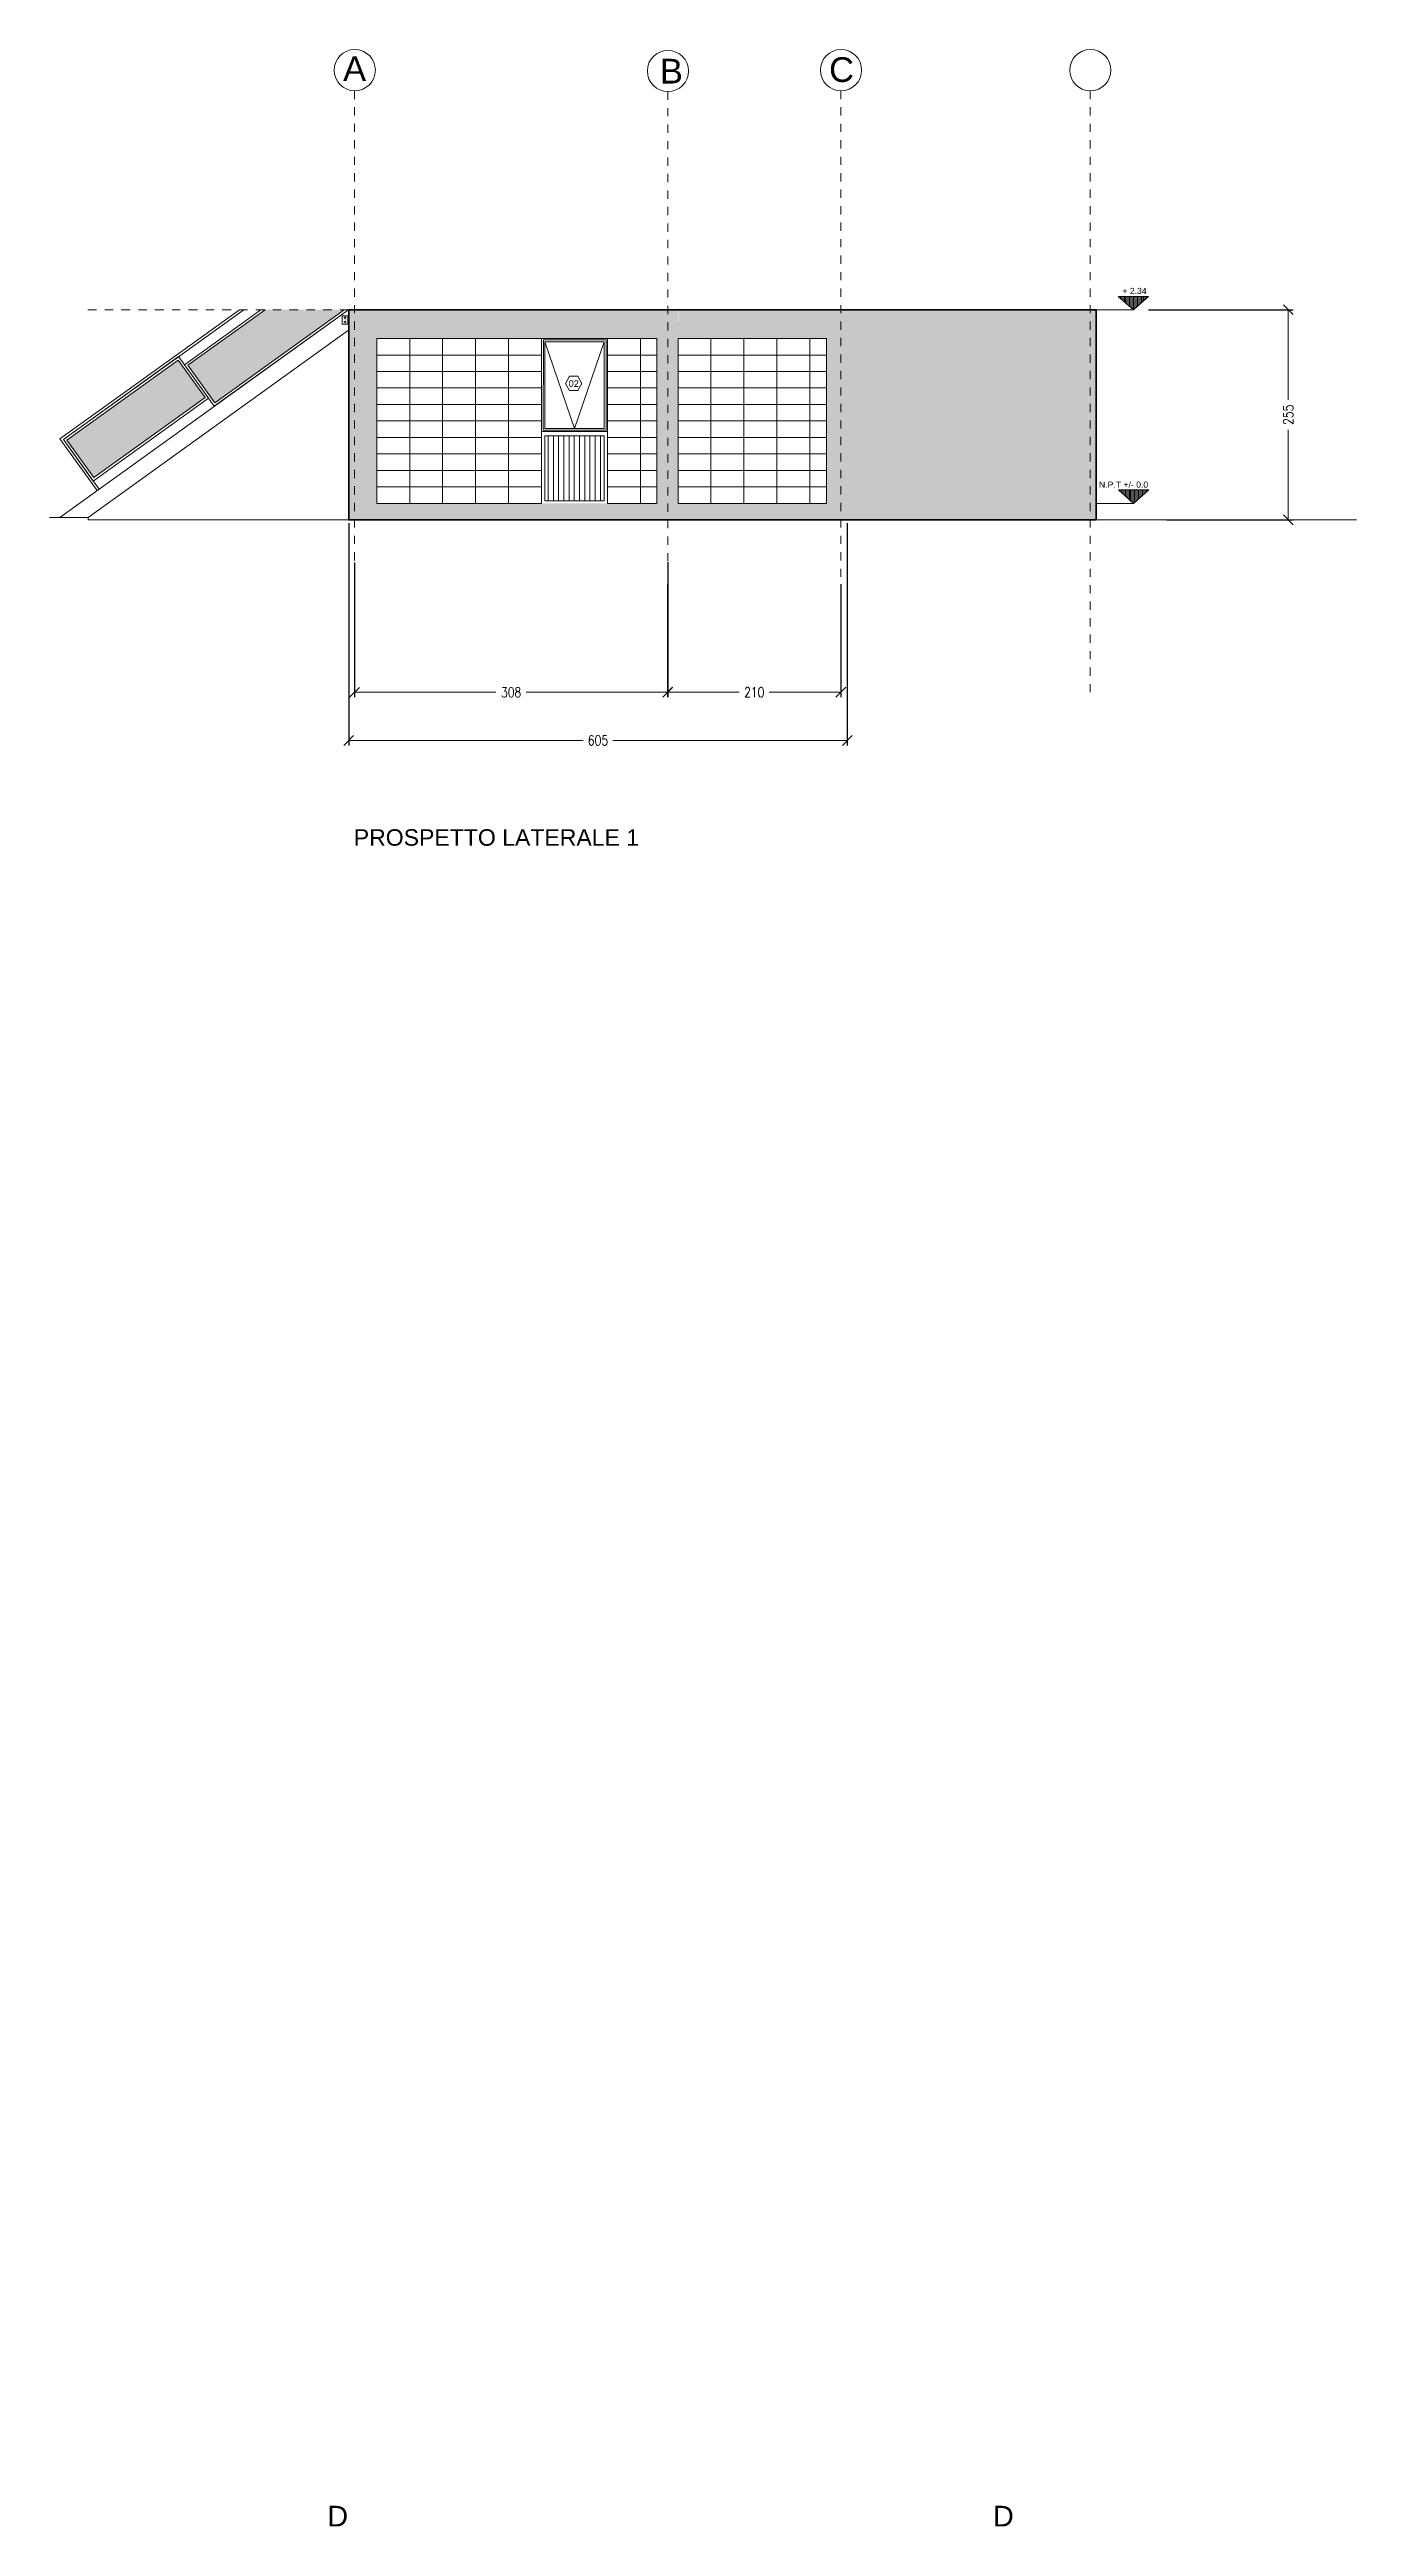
# Model space of a CAD drawing. Header units: inches. Extents: x 15 to 6535, y 214 to 4594.
# Drawn here: x 121.9 to 137.76, y 213.75 to 243.81 of the extents above; entities that cross this region are included whole.
import ezdxf

# ---------------------------------------------------------------- set-up
doc = ezdxf.new("R2010")
doc.units = ezdxf.units.IN
doc.header["$MEASUREMENT"] = 0
doc.linetypes.add('ACAD_ISO10W100', pattern=[18, 12, -3, 0, -3])
doc.linetypes.add('CENTER', pattern=[2, 1.25, -0.25, 0.25, -0.25])
for name, color, linetype, lineweight in [('$0$A-GLAZ-FULL', 4, 'Continuous', 18), ('A-ANNO-SYMB', 3, 'Continuous', 18), ('A-ANNO-TEXT', 3, 'Continuous', 18), ('A-ELEV-MBE1', 7, 'Continuous', 13), ('A-ELEV-PATT', 8, 'Continuous', 13), ('A-FURN', 8, 'Continuous', 18), ('A-SECT-MCUT', 7, 'Continuous', 35), ('A-SECT-PATT', 8, 'Continuous', 18), ('A-WALL-FULL', 7, 'Continuous', 35), ('linee di sezione', 3, 'Continuous', 13), ('SIMBOLI FINESTRE', 3, 'Continuous', 13)]:
    doc.layers.add(name, color=color, linetype=linetype, lineweight=lineweight)
doc.styles.add('ARIAL', font='Arial.ttf')
doc.styles.add('E-ARIAL', font='Arial.ttf')
doc.styles.add('E-ROMANS', font='romans.shx', dxfattribs={"width": 0.8})
doc.styles.get("Standard").update_dxf_attribs({"font": 'Arial.ttf'})
doc.dimstyles.new('E-0100_TICK_12', dxfattribs={"dimscale": 0.001, "dimtxt": 120, "dimasz": 120, "dimexe": 60, "dimexo": 40, "dimgap": 60, "dimtad": 0, "dimzin": 0, "dimdsep": 46, "dimtxsty": 'E-ROMANS', "dimblk": 'OBLIQUE', "dimcen": 60, "dimclrd": 256, "dimclre": 256, "dimclrt": 256, "dimadec": 0, "dimazin": 0, "dimtfac": 1, "dimtmove": 1, "dimatfit": 3, "dimldrblk": 'OPEN90', "dimfxl": 1, "dimtfill": 1, "dimtolj": 1, "dimtzin": 0, "dimlwd": -1, "dimarcsym": 0})

msp = doc.modelspace()

# ---------------------------------------------------------------- texts
at = {"layer": 'A-ANNO-TEXT', "style": 'E-ARIAL'}
for s, height, p in [('A', 0.3, (125.463, 243.424)), ('+ 2.34', 0.075, (134.919, 240.839)), ('N.P.T +/- 0.0', 0.075, (134.635, 238.489))]:
    msp.add_text(s, height=height, dxfattribs=at).set_placement(p)
for s, p in [('B', (129.307, 243.394)), ('C', (131.36, 243.413))]:
    msp.add_text(s, height=0.3, rotation=360, dxfattribs=at).set_placement(p)
at = {"layer": 'A-ANNO-TEXT', "attachment_point": 1}
for s, width, heights, insert, char_height in [('PROSPETTO LATERALE 1', 3.55047, [0.291], (125.593, 234.344), 0.2), ('D', 0.71984, [0], (125.272, 213.997, 1701.038), 0.25), ('D', 0.71984, [0], (133.349, 213.997, 1701.038), 0.25)]:
    msp.add_mtext_dynamic_manual_height_columns(s, width=width, gutter_width=1, heights=heights, dxfattribs=dict(at, insert=insert, char_height=char_height))
at = {"layer": 'SIMBOLI FINESTRE', "style": 'ARIAL'}
msp.add_text('02', height=0.0807, rotation=359.8326, dxfattribs=at).set_placement((128.199, 239.713))

# ---------------------------------------------------------------- blocks, each defined once
blk = doc.blocks.new('_Oblique')
at = {"color": 0, "linetype": 'ByBlock', "lineweight": -2}
blk.add_line((-0.5, -0.5), (0.5, 0.5), dxfattribs=at)
blk = doc.blocks.new('*D76')
at = {"layer": 'linee di sezione', "lineweight": -2, "transparency": 16777216}
for p, q in [((125.531, 238.059), (125.531, 235.362)), ((131.581, 238.059), (131.581, 235.362))]:
    blk.add_line(p, q, dxfattribs=at)
at = {"layer": 'linee di sezione', "transparency": 16777216}
for p, q in [((125.531, 235.422), (128.375, 235.422)), ((131.581, 235.422), (128.737, 235.422))]:
    blk.add_line(p, q, dxfattribs=at)
at = {"layer": 'linee di sezione', "transparency": 16777216, "xscale": 0.12, "yscale": 0.12, "zscale": 0.12, "rotation": 180}
blk.add_blockref('_Oblique', (125.531, 235.422), dxfattribs=at)
at = {"layer": 'linee di sezione', "transparency": 16777216, "xscale": 0.12, "yscale": 0.12, "zscale": 0.12}
blk.add_blockref('_Oblique', (131.581, 235.422), dxfattribs=at)
at = {"layer": 'linee di sezione', "lineweight": 13, "transparency": 16777216, "insert": (128.556, 235.422), "char_height": 0.12, "attachment_point": 5, "style": 'E-ROMANS', "bg_fill": 3, "box_fill_scale": 1.25, "bg_fill_color": 256, "bg_fill_true_color": 13158600, "bg_fill_transparency": 0}
blk.add_mtext('\\A1;605', dxfattribs=at)
blk = doc.blocks.new('_Open90')
at = {"color": 0, "linetype": 'ByBlock', "lineweight": -2}
for p, q in [((0, 0), (-1, 0)), ((-0.5, 0.5), (0, 0)), ((0, 0), (-0.5, -0.5))]:
    blk.add_line(p, q, dxfattribs=at)
blk = doc.blocks.new('*D77')
at = {"layer": 'linee di sezione', "lineweight": -2, "transparency": 16777216}
for p, q in [((129.402, 237.584), (129.402, 235.947)), ((131.502, 237.319), (131.502, 235.947))]:
    blk.add_line(p, q, dxfattribs=at)
at = {"layer": 'linee di sezione', "transparency": 16777216}
for p, q in [((129.402, 236.007), (130.268, 236.007)), ((131.502, 236.007), (130.635, 236.007))]:
    blk.add_line(p, q, dxfattribs=at)
at = {"layer": 'linee di sezione', "transparency": 16777216, "xscale": 0.12, "yscale": 0.12, "zscale": 0.12, "rotation": 180}
blk.add_blockref('_Oblique', (129.402, 236.007), dxfattribs=at)
at = {"layer": 'linee di sezione', "transparency": 16777216, "xscale": 0.12, "yscale": 0.12, "zscale": 0.12}
blk.add_blockref('_Oblique', (131.502, 236.007), dxfattribs=at)
at = {"layer": 'linee di sezione', "lineweight": 13, "transparency": 16777216, "insert": (130.452, 236.007), "char_height": 0.12, "attachment_point": 5, "style": 'E-ROMANS', "bg_fill": 3, "box_fill_scale": 1.25, "bg_fill_color": 256, "bg_fill_true_color": 13158600, "bg_fill_transparency": 0}
blk.add_mtext('\\A1;210', dxfattribs=at)
blk = doc.blocks.new('*D78')
at = {"layer": 'linee di sezione', "lineweight": -2, "transparency": 16777216}
for p, q in [((125.602, 237.583), (125.602, 235.946)), ((129.401, 237.318), (129.401, 235.946))]:
    blk.add_line(p, q, dxfattribs=at)
at = {"layer": 'linee di sezione', "transparency": 16777216}
for p, q in [((125.602, 236.006), (127.318, 236.006)), ((129.401, 236.006), (127.685, 236.006))]:
    blk.add_line(p, q, dxfattribs=at)
at = {"layer": 'linee di sezione', "transparency": 16777216, "xscale": 0.12, "yscale": 0.12, "zscale": 0.12, "rotation": 180}
blk.add_blockref('_Oblique', (125.602, 236.006), dxfattribs=at)
at = {"layer": 'linee di sezione', "transparency": 16777216, "xscale": 0.12, "yscale": 0.12, "zscale": 0.12}
blk.add_blockref('_Oblique', (129.401, 236.006), dxfattribs=at)
at = {"layer": 'linee di sezione', "lineweight": 13, "transparency": 16777216, "insert": (127.502, 236.006), "char_height": 0.12, "attachment_point": 5, "style": 'E-ROMANS', "bg_fill": 3, "box_fill_scale": 1.25, "bg_fill_color": 256, "bg_fill_true_color": 13158600, "bg_fill_transparency": 0}
blk.add_mtext('\\A1;308', dxfattribs=at)
blk = doc.blocks.new('*D95')
at = {"layer": 'linee di sezione', "lineweight": -2, "transparency": 16777216}
for p, q in [((135.234, 240.649), (136.992, 240.649)), ((135.458, 238.099), (136.992, 238.099))]:
    blk.add_line(p, q, dxfattribs=at)
at = {"layer": 'linee di sezione', "transparency": 16777216}
for p, q in [((136.932, 240.649), (136.932, 239.557)), ((136.932, 238.099), (136.932, 239.191))]:
    blk.add_line(p, q, dxfattribs=at)
at = {"layer": 'linee di sezione', "transparency": 16777216, "xscale": 0.12, "yscale": 0.12, "zscale": 0.12}
for p, rotation in [((136.932, 240.649), 90), ((136.932, 238.099), 270)]:
    blk.add_blockref('_Oblique', p, dxfattribs=dict(at, rotation=rotation))
at = {"layer": 'linee di sezione', "lineweight": 13, "transparency": 16777216, "insert": (136.932, 239.374), "char_height": 0.12, "attachment_point": 5, "rotation": 90, "style": 'E-ROMANS', "bg_fill": 3, "box_fill_scale": 1.25, "bg_fill_color": 256, "bg_fill_true_color": 13158600, "bg_fill_transparency": 0}
blk.add_mtext('\\A1;255', dxfattribs=at)

# ---------------------------------------------------------------- hatches: boundary and pattern name
at = {"layer": 'A-ELEV-PATT'}
h = msp.add_hatch(dxfattribs=at)
h.set_pattern_fill('AR-CONC', color=256, scale=0.002, angle=360, style=0)
h.set_pattern_definition([(50, (110.19086, 186.328), (0.3643693, -0.0318782), [0.0381, -0.4191]), (355, (110.19086, 186.328), (-0.0704857, 0.3821133), [0.03048, -0.33528]), (100.451, (110.22123, 186.32535), (0.293885, 0.3502334), [0.03238, -0.35618]), (46.1842, (110.19086, 186.4296), (0.542158, -0.0840847), [0.05715, -0.62865]), (96.6356, (110.23604, 186.4226), (0.4748085, 0.494851), [0.04857, -0.53427]), (351.184, (110.19086, 186.4296), (0.474809, 0.49485), [0.04572, -0.50292]), (21, (110.24166, 186.4042), (0.3032298, -0.204531), [0.0381, -0.4191]), (326, (110.24166, 186.4042), (0.123604, 0.368376), [0.03048, -0.33528]), (71.4514, (110.26693, 186.38716), (0.426833, 0.1638457), [0.03238, -0.35618]), (37.5, (110.19086, 186.32801), (0.0061772, 0.16911008), [0, -0.331216, 0, -0.34036, 0, -0.33655]), (7.5, (110.19086, 186.32801), (0.1336393, 0.20036115), [0, -0.194056, 0, -0.323596, 0, -0.12827]), (327.5, (110.07758, 186.32801), (0.2711812, -0.0114575), [0, -0.127, 0, -0.39624, 0, -0.52578]), (317.5, (110.02678, 186.328), (0.2962584, 0.050853), [0, -0.1651, 0, -0.263144, 0, -0.37338])])
h.paths.add_polyline_path([(125.531, 240.649), (125.53, 240.299), (125.871, 240.299), (125.871, 240.299), (125.531, 240.299), (125.531, 238.099), (134.601, 238.099), (134.601, 240.649), (129.527, 240.649), (129.527, 240.299), (131.327, 240.299), (131.327, 238.299), (129.527, 238.299), (129.529, 240.649)])
h.paths.add_polyline_path([(129.271, 240.299), (125.871, 240.299), (125.871, 238.299), (129.271, 238.299)], flags=16)
h = msp.add_hatch(dxfattribs=at)
h.set_pattern_fill('ANSI31', color=256, scale=0.02, angle=405, style=0)
h.set_pattern_definition([(90, (108.39295, 181.398546), (-0.0635, 4e-17), [])])
h.paths.add_polyline_path([(127.911, 238.33), (128.642, 238.33), (128.642, 238.531), (128.642, 239.12), (128.483, 239.12), (127.911, 239.12)])
at = {"layer": 'A-FURN'}
h = msp.add_hatch(dxfattribs=at)
h.set_pattern_fill('DOTS', color=256, scale=0.4, angle=362.9169, style=0)
h.set_pattern_definition([(2.91694, (104.283672, 259.872055), (0.011211598, 0.025603712), [0, -0.025])])
h.paths.add_polyline_path([(123.788, 239.583), (122.438, 238.611), (122.11, 239.066), (123.461, 240.038)])
h.paths.add_polyline_path([(125.475, 240.649), (124.517, 240.649), (123.58, 239.975), (123.907, 239.52)])
at = {"layer": 'A-SECT-PATT'}
h = msp.add_hatch(dxfattribs=at)
h.set_pattern_fill('ANSI31', color=256, scale=0.005, angle=225, style=0)
h.set_pattern_definition([(270, (319.283347, 108.982838), (0.015875, -3e-17), [])])
h.paths.add_polyline_path([(135.236, 240.81), (135.052, 240.648), (134.868, 240.81)])
h = msp.add_hatch(dxfattribs=at)
h.set_pattern_fill('ANSI31', color=256, scale=0.005, angle=225, style=0)
h.set_pattern_definition([(270, (319.280508, 106.633507), (0.015875, -3e-17), [])])
h.paths.add_polyline_path([(135.239, 238.461), (135.055, 238.299), (134.871, 238.461)])

# ---------------------------------------------------------------- linework, layer by layer
at = {"layer": '$0$A-GLAZ-FULL', "color": 0}
for p, q in [((127.892, 239.186), (127.893, 240.282)), ((127.893, 240.282), (128.655, 240.282, 0)), ((127.911, 239.209), (127.912, 240.259)), ((127.912, 240.259), (128.632, 240.259, 0)), ((128.632, 239.209), (128.632, 240.259, 0)), ((128.654, 239.186, 0), (128.655, 240.282, 0)), ((128.655, 239.186), (127.893, 239.186)), ((128.632, 239.209), (127.911, 239.209))]:
    msp.add_line(p, q, dxfattribs=at)
msp.add_line((125.527, 240.402), (125.531, 240.402))
at = {"layer": 'A-ANNO-SYMB', "linetype": 'CENTER', "ltscale": 0.04}
for points in [[(125.602, 243.306), (125.602, 235.947)], [(129.402, 243.296), (129.402, 235.947)], [(131.502, 243.306), (131.502, 235.947)], [(134.526, 243.306), (134.526, 235.947)]]:
    msp.add_lwpolyline(points, dxfattribs=at)
at = {"layer": 'A-ANNO-SYMB'}
for points in [[(135.052, 240.648), (135.236, 240.81), (134.868, 240.81)], [(135.055, 238.299), (135.239, 238.461), (134.871, 238.461)]]:
    msp.add_lwpolyline(points, close=True, dxfattribs=at)
for points in [[(134.601, 240.649), (134.601, 240.649), (135.055, 240.649), (135.055, 240.649)], [(134.601, 238.299), (134.601, 238.299), (135.055, 238.299), (135.055, 238.299)]]:
    msp.add_lwpolyline(points, dxfattribs=at)
for centre in [(125.605, 243.556), (129.405, 243.546), (131.505, 243.556), (134.53, 243.556)]:
    msp.add_circle(centre, 0.25, dxfattribs=at)
at = {"layer": 'A-ELEV-MBE1'}
for p, q in [((127.871, 240.299), (128.671, 240.299, 0)), ((134.601, 240.299), (134.601, 238.099)), ((128.671, 239.169), (127.871, 239.17)), ((127.871, 239.12), (127.871, 238.33)), ((128.632, 239.12), (127.911, 239.12)), ((127.911, 239.12), (127.911, 238.33)), ((128.632, 239.12), (128.632, 238.33)), ((122.369, 238.129), (121.901, 238.129)), ((122.369, 238.129), (122.369, 238.099)), ((122.369, 238.099), (125.527, 238.099)), ((127.911, 238.33), (128.632, 238.33)), ((134.601, 238.099), (137.759, 238.099))]:
    msp.add_line(p, q, dxfattribs=at)
for points in [[(131.577, 240.649), (131.577, 240.649)], [(126.271, 240.299), (125.871, 240.299), (125.871, 240.099), (126.271, 240.099)], [(126.671, 240.299), (126.271, 240.299), (126.271, 240.099), (126.671, 240.099)], [(127.071, 240.299), (126.671, 240.299), (126.671, 240.099), (127.071, 240.099)], [(127.471, 240.299), (127.071, 240.299), (127.071, 240.099), (127.471, 240.099)], [(127.871, 240.299), (127.471, 240.299), (127.471, 240.099), (127.871, 240.099)], [(129.071, 240.299), (128.671, 240.299), (128.671, 240.099), (129.071, 240.099)], [(129.271, 240.299), (129.071, 240.299), (129.071, 240.099), (129.271, 240.099)], [(129.927, 240.299), (129.527, 240.299), (129.527, 240.099), (129.927, 240.099)], [(130.327, 240.299), (129.927, 240.299), (129.927, 240.099), (130.327, 240.099)], [(130.727, 240.299), (130.327, 240.299), (130.327, 240.099), (130.727, 240.099)], [(131.127, 240.299), (130.727, 240.299), (130.727, 240.099), (131.127, 240.099)], [(131.327, 240.299), (131.127, 240.299), (131.127, 240.099), (131.327, 240.099)], [(126.271, 240.099), (125.871, 240.099), (125.871, 239.899), (126.271, 239.899)], [(126.271, 239.899), (125.871, 239.899), (125.871, 239.699), (126.271, 239.699)], [(126.671, 240.099), (126.271, 240.099), (126.271, 239.899), (126.671, 239.899)], [(126.671, 239.899), (126.271, 239.899), (126.271, 239.699), (126.671, 239.699)], [(127.071, 240.099), (126.671, 240.099), (126.671, 239.899), (127.071, 239.899)], [(127.071, 239.899), (126.671, 239.899), (126.671, 239.699), (127.071, 239.699)], [(127.471, 240.099), (127.071, 240.099), (127.071, 239.899), (127.471, 239.899)], [(127.471, 239.899), (127.071, 239.899), (127.071, 239.699), (127.471, 239.699)], [(127.871, 240.099), (127.471, 240.099), (127.471, 239.899), (127.871, 239.899)], [(127.871, 239.899), (127.471, 239.899), (127.471, 239.699), (127.871, 239.699)], [(129.071, 240.099), (128.671, 240.099), (128.671, 239.899), (129.071, 239.899)], [(129.071, 239.899), (128.671, 239.899), (128.671, 239.699), (129.071, 239.699)], [(129.271, 240.099), (129.071, 240.099), (129.071, 239.899), (129.271, 239.899)], [(129.271, 239.899), (129.071, 239.899), (129.071, 239.699), (129.271, 239.699)], [(129.927, 240.099), (129.527, 240.099), (129.527, 239.899), (129.927, 239.899)], [(129.927, 239.899), (129.527, 239.899), (129.527, 239.699), (129.927, 239.699)], [(130.327, 240.099), (129.927, 240.099), (129.927, 239.899), (130.327, 239.899)], [(130.327, 239.899), (129.927, 239.899), (129.927, 239.699), (130.327, 239.699)], [(130.727, 239.899), (130.327, 239.899), (130.327, 239.699), (130.727, 239.699)], [(131.127, 240.099), (130.727, 240.099), (130.727, 239.899), (131.127, 239.899)], [(131.127, 239.899), (130.727, 239.899), (130.727, 239.699), (131.127, 239.699)], [(131.327, 240.099), (131.127, 240.099), (131.127, 239.899), (131.327, 239.899)], [(131.327, 239.899), (131.127, 239.899), (131.127, 239.699), (131.327, 239.699)], [(126.271, 239.699), (125.871, 239.699), (125.871, 239.499), (126.271, 239.499)], [(126.671, 239.699), (126.271, 239.699), (126.271, 239.499), (126.671, 239.499)], [(127.071, 239.699), (126.671, 239.699), (126.671, 239.499), (127.071, 239.499)], [(127.471, 239.699), (127.071, 239.699), (127.071, 239.499), (127.471, 239.499)], [(127.871, 239.699), (127.471, 239.699), (127.471, 239.499), (127.871, 239.499)], [(129.071, 239.699), (128.671, 239.699), (128.671, 239.499), (129.071, 239.499)], [(129.271, 239.699), (129.071, 239.699), (129.071, 239.499), (129.271, 239.499)], [(129.927, 239.699), (129.527, 239.699), (129.527, 239.499), (129.927, 239.499)], [(130.327, 239.699), (129.927, 239.699), (129.927, 239.499), (130.327, 239.499)], [(130.727, 239.699), (130.327, 239.699), (130.327, 239.499), (130.727, 239.499)], [(131.127, 239.699), (130.727, 239.699), (130.727, 239.499), (131.127, 239.499)], [(131.327, 239.699), (131.127, 239.699), (131.127, 239.499), (131.327, 239.499)], [(126.271, 239.499), (125.871, 239.499), (125.871, 239.299), (126.271, 239.299)], [(126.271, 239.299), (125.871, 239.299), (125.871, 239.099), (126.271, 239.099)], [(126.671, 239.499), (126.271, 239.499), (126.271, 239.299), (126.671, 239.299)], [(126.671, 239.299), (126.271, 239.299), (126.271, 239.099), (126.671, 239.099)], [(127.071, 239.499), (126.671, 239.499), (126.671, 239.299), (127.071, 239.299)], [(127.071, 239.299), (126.671, 239.299), (126.671, 239.099), (127.071, 239.099)], [(127.471, 239.499), (127.071, 239.499), (127.071, 239.299), (127.471, 239.299)], [(127.471, 239.299), (127.071, 239.299), (127.071, 239.099), (127.471, 239.099)], [(127.871, 239.499), (127.471, 239.499), (127.471, 239.299), (127.871, 239.299)], [(127.871, 239.299), (127.471, 239.299), (127.471, 239.099), (127.871, 239.099)], [(129.071, 239.499), (128.671, 239.499), (128.671, 239.299), (129.071, 239.299)], [(129.071, 239.299), (128.671, 239.299), (128.671, 239.099), (129.071, 239.099)], [(129.271, 239.499), (129.071, 239.499), (129.071, 239.299), (129.271, 239.299)], [(129.271, 239.299), (129.071, 239.299), (129.071, 239.099), (129.271, 239.099)], [(129.927, 239.499), (129.527, 239.499), (129.527, 239.299), (129.927, 239.299)], [(129.927, 239.299), (129.527, 239.299), (129.527, 239.099), (129.927, 239.099)], [(130.327, 239.499), (129.927, 239.499), (129.927, 239.299), (130.327, 239.299)], [(130.327, 239.299), (129.927, 239.299), (129.927, 239.099), (130.327, 239.099)], [(130.727, 239.499), (130.327, 239.499), (130.327, 239.299), (130.727, 239.299)], [(130.727, 239.299), (130.327, 239.299), (130.327, 239.099), (130.727, 239.099)], [(131.127, 239.499), (130.727, 239.499), (130.727, 239.299), (131.127, 239.299)], [(131.127, 239.299), (130.727, 239.299), (130.727, 239.099), (131.127, 239.099)], [(131.327, 239.499), (131.127, 239.499), (131.127, 239.299), (131.327, 239.299)], [(131.327, 239.299), (131.127, 239.299), (131.127, 239.099), (131.327, 239.099)], [(126.271, 239.099), (125.871, 239.099), (125.871, 238.899), (126.271, 238.899)], [(126.671, 239.099), (126.271, 239.099), (126.271, 238.899), (126.671, 238.899)], [(127.071, 239.099), (126.671, 239.099), (126.671, 238.899), (127.071, 238.899)], [(127.471, 239.099), (127.071, 239.099), (127.071, 238.899), (127.471, 238.899)], [(127.871, 239.099), (127.471, 239.099), (127.471, 238.899), (127.871, 238.899)], [(129.071, 239.099), (128.671, 239.099), (128.671, 238.899), (129.071, 238.899)], [(129.271, 239.099), (129.071, 239.099), (129.071, 238.899), (129.271, 238.899)], [(129.927, 239.099), (129.527, 239.099), (129.527, 238.899), (129.927, 238.899)], [(130.327, 239.099), (129.927, 239.099), (129.927, 238.899), (130.327, 238.899)], [(130.727, 239.099), (130.327, 239.099), (130.327, 238.899), (130.727, 238.899)], [(131.127, 239.099), (130.727, 239.099), (130.727, 238.899), (131.127, 238.899)], [(131.327, 239.099), (131.127, 239.099), (131.127, 238.899), (131.327, 238.899)], [(126.271, 238.899), (125.871, 238.899), (125.871, 238.699), (126.271, 238.699)], [(126.271, 238.699), (125.871, 238.699), (125.871, 238.499), (126.271, 238.499)], [(126.671, 238.899), (126.271, 238.899), (126.271, 238.699), (126.671, 238.699)], [(126.671, 238.699), (126.271, 238.699), (126.271, 238.499), (126.671, 238.499)], [(127.071, 238.899), (126.671, 238.899), (126.671, 238.699), (127.071, 238.699)], [(127.071, 238.699), (126.671, 238.699), (126.671, 238.499), (127.071, 238.499)], [(127.471, 238.899), (127.071, 238.899), (127.071, 238.699), (127.471, 238.699)], [(127.471, 238.699), (127.071, 238.699), (127.071, 238.499), (127.471, 238.499)], [(127.871, 238.899), (127.471, 238.899), (127.471, 238.699), (127.871, 238.699)], [(127.871, 238.699), (127.471, 238.699), (127.471, 238.499), (127.871, 238.499)], [(129.071, 238.899), (128.671, 238.899), (128.671, 238.699), (129.071, 238.699)], [(129.071, 238.699), (128.671, 238.699), (128.671, 238.499), (129.071, 238.499)], [(129.271, 238.899), (129.071, 238.899), (129.071, 238.699), (129.271, 238.699)], [(129.271, 238.699), (129.071, 238.699), (129.071, 238.499), (129.271, 238.499)], [(129.927, 238.899), (129.527, 238.899), (129.527, 238.699), (129.927, 238.699)], [(129.927, 238.699), (129.527, 238.699), (129.527, 238.499), (129.927, 238.499)], [(130.327, 238.899), (129.927, 238.899), (129.927, 238.699), (130.327, 238.699)], [(130.327, 238.699), (129.927, 238.699), (129.927, 238.499), (130.327, 238.499)], [(130.727, 238.899), (130.327, 238.899), (130.327, 238.699), (130.727, 238.699)], [(130.727, 238.699), (130.327, 238.699), (130.327, 238.499), (130.727, 238.499)], [(131.127, 238.899), (130.727, 238.899), (130.727, 238.699), (131.127, 238.699)], [(131.127, 238.699), (130.727, 238.699), (130.727, 238.499), (131.127, 238.499)], [(131.327, 238.899), (131.127, 238.899), (131.127, 238.699), (131.327, 238.699)], [(131.327, 238.699), (131.127, 238.699), (131.127, 238.499), (131.327, 238.499)], [(126.271, 238.499), (125.871, 238.499), (125.871, 238.299), (126.271, 238.299)], [(126.671, 238.499), (126.271, 238.499), (126.271, 238.299), (126.671, 238.299)], [(127.071, 238.499), (126.671, 238.499), (126.671, 238.299), (127.071, 238.299)], [(127.471, 238.499), (127.071, 238.499), (127.071, 238.299), (127.471, 238.299)], [(127.871, 238.499), (127.471, 238.499), (127.471, 238.299), (127.871, 238.299)], [(129.071, 238.499), (128.671, 238.499), (128.671, 238.299), (129.071, 238.299)], [(129.271, 238.499), (129.071, 238.499), (129.071, 238.299), (129.271, 238.299)], [(129.927, 238.499), (129.527, 238.499), (129.527, 238.299), (129.927, 238.299)], [(130.327, 238.499), (129.927, 238.499), (129.927, 238.299), (130.327, 238.299)], [(130.727, 238.499), (130.327, 238.499), (130.327, 238.299), (130.727, 238.299)], [(131.127, 238.499), (130.727, 238.499), (130.727, 238.299), (131.127, 238.299)], [(131.327, 238.499), (131.127, 238.499), (131.127, 238.299), (131.327, 238.299)]]:
    msp.add_lwpolyline(points, close=True, dxfattribs=at)
msp.add_lwpolyline([(130.327, 240.099), (130.327, 239.899), (130.727, 239.899), (130.727, 240.099)], dxfattribs=at)
at = {"layer": 'A-FURN'}
for p, q in [((125.527, 240.649), (122.027, 238.129)), ((124.207, 240.649), (122.027, 239.08)), ((124.258, 240.649), (122.069, 239.073)), ((125.452, 240.575), (125.452, 240.475)), ((125.452, 240.575), (125.527, 240.575)), ((125.472, 240.55), (125.502, 240.55)), ((125.472, 240.5), (125.502, 240.5)), ((125.487, 240.535), (125.487, 240.565)), ((125.487, 240.515), (125.487, 240.485)), ((125.522, 240.575), (125.522, 240.475)), ((125.527, 240.402), (125.527, 240.649)), ((125.527, 240.402), (122.369, 238.129)), ((125.452, 240.475), (125.527, 240.475)), ((122.027, 239.08), (122.478, 238.453)), ((122.069, 239.073), (122.502, 238.471))]:
    msp.add_line(p, q, dxfattribs=at)
at = {"layer": 'A-FURN', "linetype": 'ACAD_ISO10W100', "ltscale": 0.009}
msp.add_line((122.364, 240.649), (125.522, 240.649), dxfattribs=at)
at = {"layer": 'A-FURN', "ltscale": 0.8}
for p, q in [((127.912, 240.259), (128.271, 239.209)), ((128.271, 239.209), (128.632, 240.259, 0))]:
    msp.add_line(p, q, dxfattribs=at)
at = {"layer": 'A-FURN'}
for points in [[(124.465, 240.649), (123.538, 239.981), (123.9, 239.478), (125.527, 240.649)], [(124.517, 240.649), (123.58, 239.975), (123.907, 239.52), (125.475, 240.649)]]:
    msp.add_lwpolyline(points, dxfattribs=at)
for points in [[(122.431, 238.57), (123.83, 239.576), (123.467, 240.08), (122.069, 239.073)], [(122.438, 238.611), (123.788, 239.583), (123.461, 240.038), (122.11, 239.066)]]:
    msp.add_lwpolyline(points, close=True, dxfattribs=at)
for centre in [(125.487, 240.55), (125.487, 240.5)]:
    msp.add_circle(centre, 0.005, dxfattribs=at)
at = {"layer": 'A-SECT-MCUT'}
msp.add_line((125.667, 240.649), (125.527, 240.649), dxfattribs=at)
at = {"layer": 'A-WALL-FULL'}
for p, q in [((125.531, 240.649), (125.531, 238.099)), ((134.601, 240.649), (134.601, 238.099))]:
    msp.add_line(p, q, dxfattribs=at)
for points in [[(134.601, 240.649), (131.437, 240.649), (125.667, 240.649)], [(134.601, 238.099), (125.527, 238.099)]]:
    msp.add_lwpolyline(points, dxfattribs=at)
at = {"layer": 'SIMBOLI FINESTRE'}
msp.add_lwpolyline([(128.362, 239.755), (128.312, 239.842), (128.212, 239.842), (128.162, 239.755), (128.212, 239.669), (128.312, 239.669)], close=True, dxfattribs=at)

msp.set_redraw_order([(e.dxf.handle, doc.entitydb.next_handle()) for e in msp.query("TEXT MTEXT ATTDEF DIMENSION ARC_DIMENSION")])  # texts and dimensions are drawn at this point

# ---------------------------------------------------------------- next in the draw order: dimensions: what is measured, and where the dimension line sits
at = {"layer": 'linee di sezione', "lineweight": 13}
for base, p1, p2, angle, text, picture, middle in [((136.932, 238.099), (135.194, 240.649), (135.418, 238.099), 90, '255', '*D95', (136.932, 239.374)), ((125.531, 235.422), (131.581, 238.099), (125.531, 238.099), 180, '605', '*D76', (128.556, 235.422))]:
    dim = msp.add_linear_dim(base=base, p1=p1, p2=p2, angle=angle, text=text, dimstyle='E-0100_TICK_12', dxfattribs=at)
    dim.commit()
    dim.dimension.update_dxf_attribs({"geometry": picture, "text_midpoint": middle})

# ---------------------------------------------------------------- next in the draw order: dimensions: what is measured, and where the dimension line sits
dim = msp.add_linear_dim(base=(129.402, 236.007), p1=(131.502, 237.359), p2=(129.402, 237.624), angle=180, text='210', dimstyle='E-0100_TICK_12', dxfattribs=at)
dim.commit()
dim.dimension.update_dxf_attribs({"geometry": '*D77', "text_midpoint": (130.452, 236.007)})

# ---------------------------------------------------------------- next in the draw order: dimensions: what is measured, and where the dimension line sits
dim = msp.add_linear_dim(base=(125.602, 236.006), p1=(129.401, 237.358), p2=(125.602, 237.623), angle=180, text='308', dimstyle='E-0100_TICK_12', dxfattribs=at)
dim.commit()
dim.dimension.update_dxf_attribs({"geometry": '*D78', "text_midpoint": (127.502, 236.006)})

doc.saveas('drawing.dxf')
